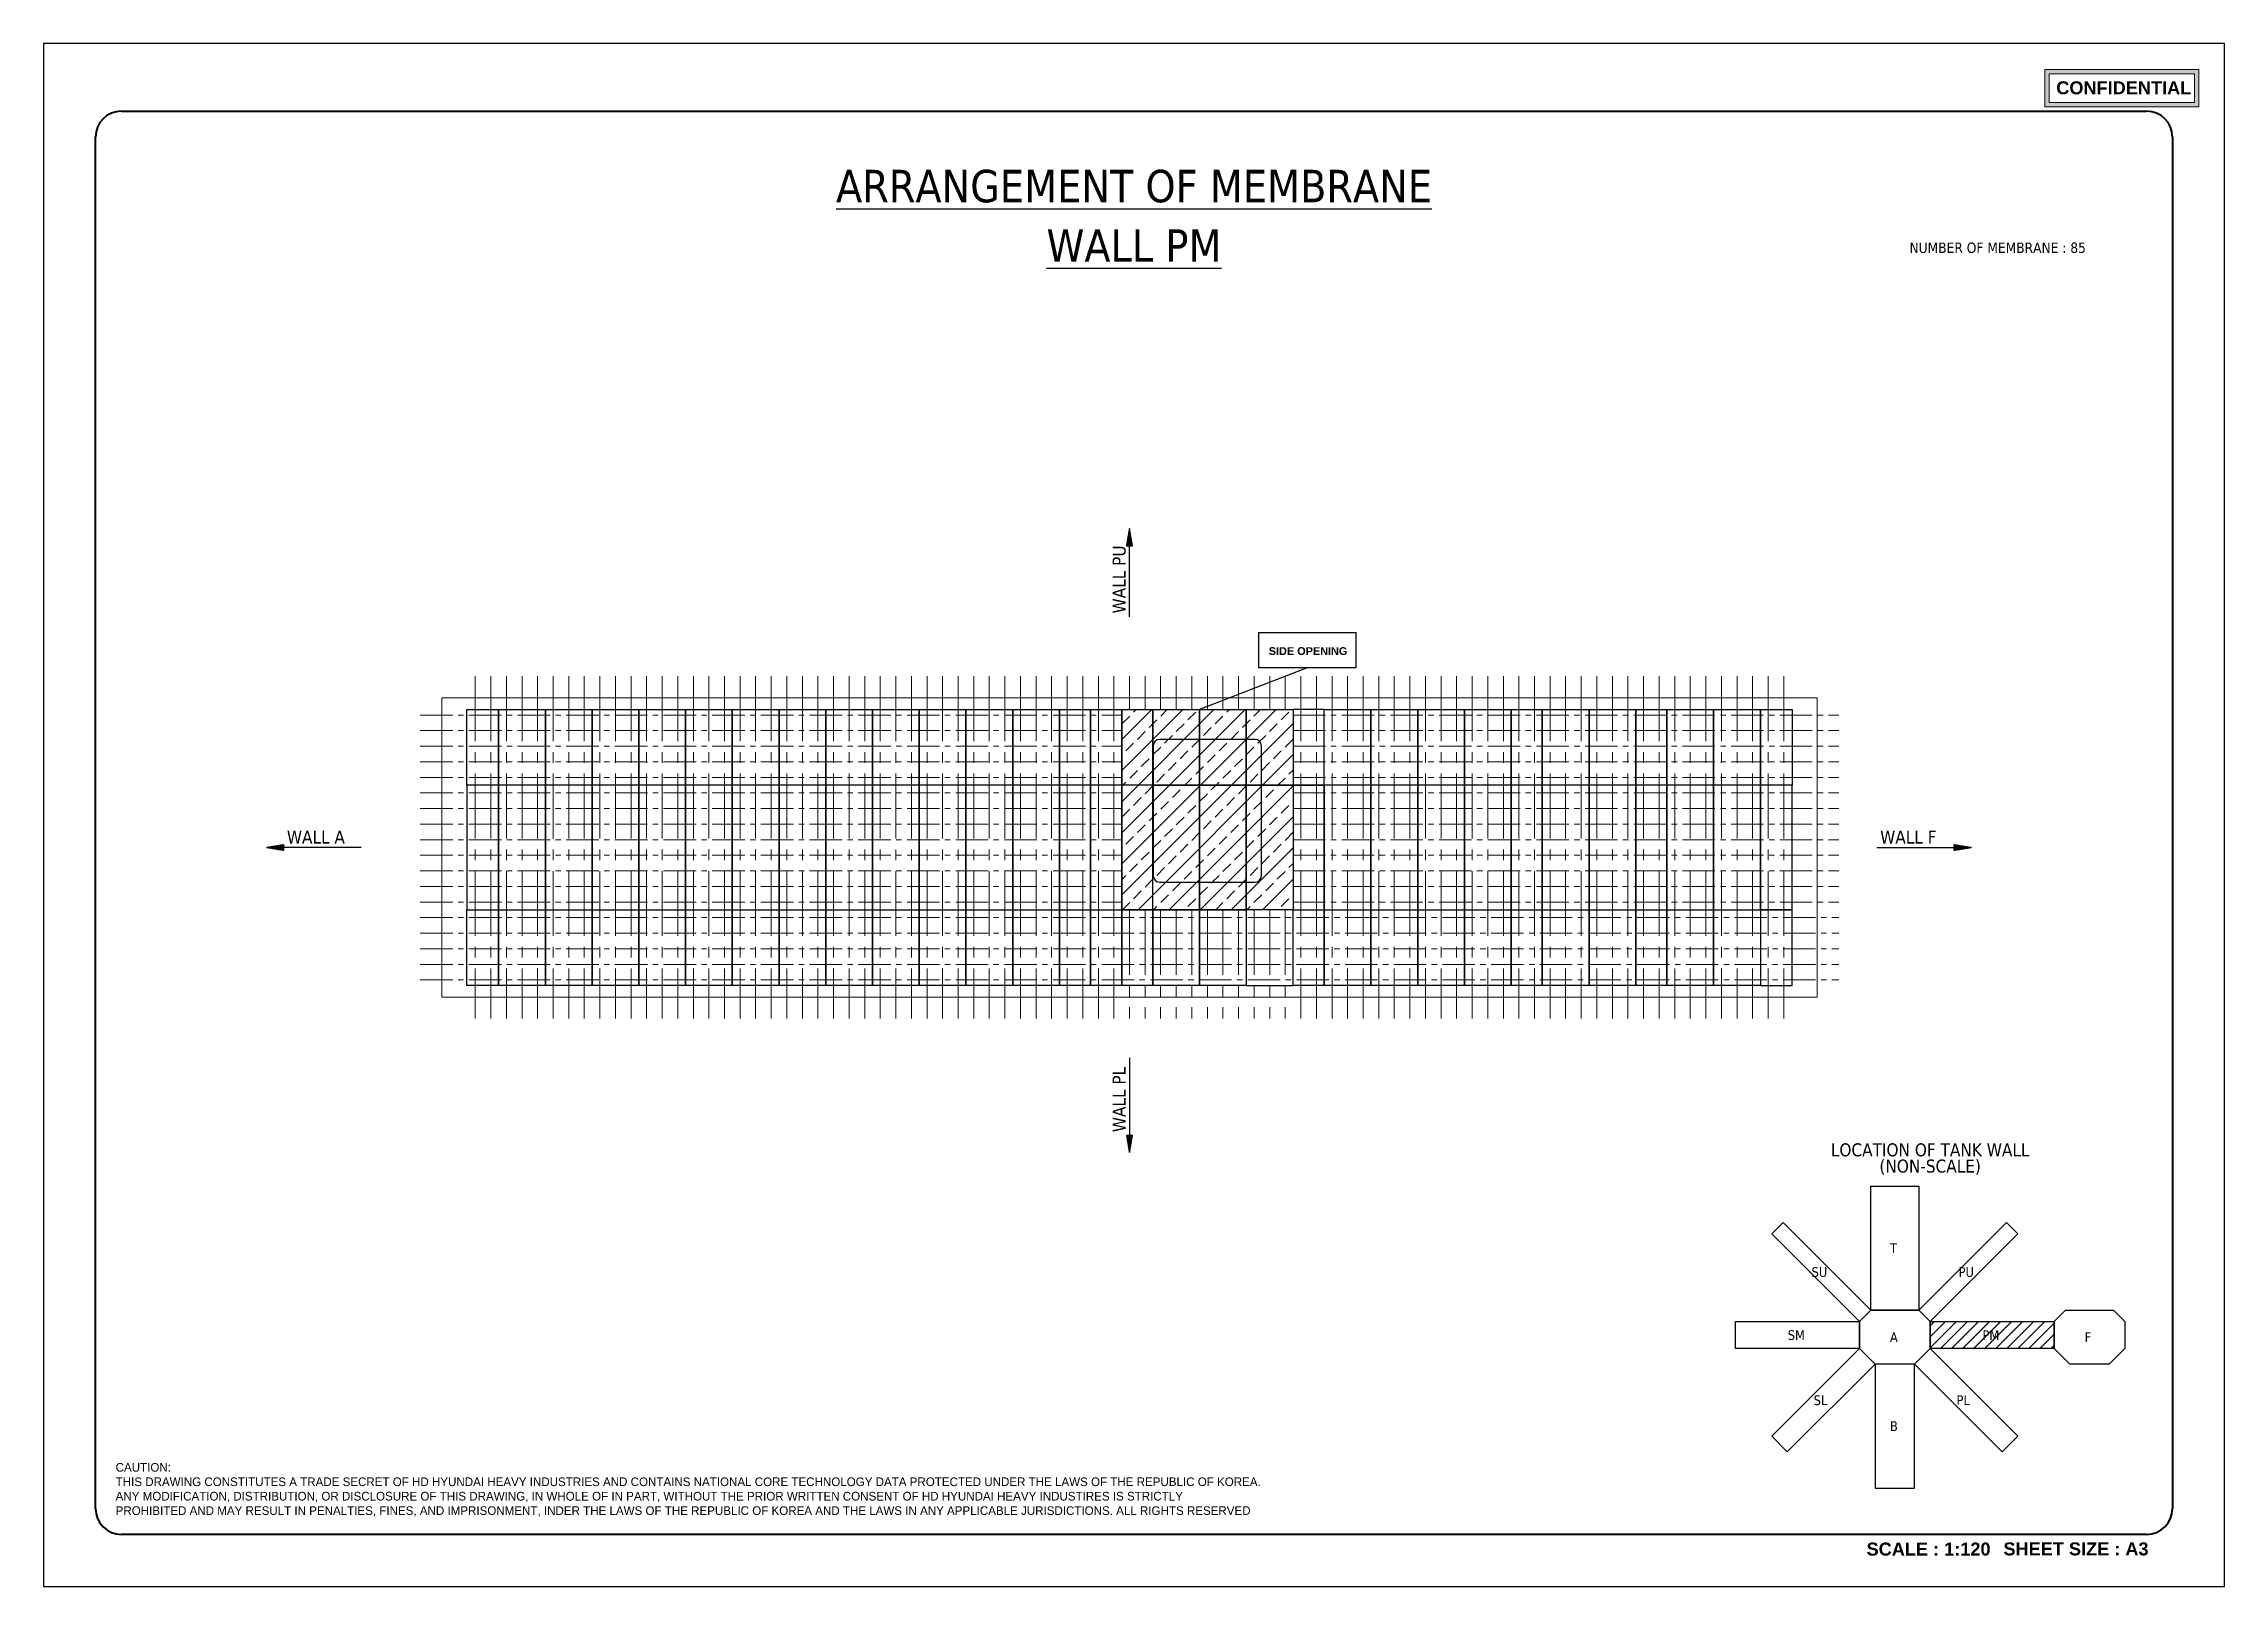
# Model space of a CAD drawing. Extents: x 0 to 50400, y 0 to 35640.
import ezdxf
from ezdxf.enums import TextEntityAlignment as Align

# ---------------------------------------------------------------- set-up
doc = ezdxf.new("R2010")
doc.units = 0
doc.linetypes.add('CENTER2', pattern=[225, 150, -25, 25, -25])
doc.layers.add('1', color=7, linetype='Continuous')
doc.layers.add('New Scale Title', color=7, linetype='Continuous')
for name, color, linetype, lineweight in [('KC-2B HHITABLE', 253, 'Continuous', 25), ('KC-2B Membrane Sheet', 181, 'Continuous', 25), ('KC-2B Membrane Sheet UM', 181, 'Continuous', 25), ('KC-2B Non Scale View', 253, 'Continuous', 25), ('KC-2B Note', 2, 'Continuous', 25), ('KC-2B Steel Wall', 7, 'Continuous', 20), ('KC-2B Wall Name', 3, 'Continuous', 25)]:
    doc.layers.add(name, color=color, linetype=linetype, lineweight=lineweight)
doc.layers.add('MULTI-PLOT-AREA', color=2, linetype='Continuous', plot=False)
doc.styles.add('arial', font='arialbd.ttf')
doc.styles.add('Default', font='tahoma.ttf')

msp = doc.modelspace()

# ---------------------------------------------------------------- texts
at = {"insert": (1665, 2850), "char_height": 200, "attachment_point": 1}
msp.add_mtext_dynamic_manual_height_columns('CAUTION:\\PTHIS DRAWING CONSTITUTES A TRADE SECRET OF HD HYUNDAI HEAVY INDUSTRIES AND CONTAINS NATIONAL CORE TECHNOLOGY DATA PROTECTED UNDER THE LAWS OF THE REPUBLIC OF KOREA.^JANY MODIFICATION, DISTRIBUTION, OR DISCLOSURE OF THIS DRAWING, IN WHOLE OF IN PART, WITHOUT THE PRIOR WRITTEN CONSENT OF HD HYUNDAI HEAVY INDUSTIRES IS STRICTLY^JPROHIBITED AND MAY RESULT IN PENALTIES, FINES, AND IMPRISONMENT, INDER THE LAWS OF THE REPUBLIC OF KOREA AND THE LAWS IN ANY APPLICABLE JURISDICTIONS. ALL RIGHTS RESERVED', width=552900.89, gutter_width=16936, heights=[-1233], dxfattribs=at)
at = {"layer": '1', "style": 'arial'}
msp.add_text('SIDE OPENING', height=180, dxfattribs=at).set_placement((29223, 21607), align=Align.MIDDLE)
at = {"layer": 'KC-2B HHITABLE', "style": 'Default'}
msp.add_text('NUMBER OF MEMBRANE : 85', height=240, dxfattribs=at).set_placement((45161, 30925), align=Align.MIDDLE_CENTER)
at = {"layer": 'KC-2B Non Scale View', "style": 'Default'}
for s, p in [('LOCATION OF TANK WALL', (43600, 9845)), ('(NON-SCALE)', (43600, 9470))]:
    msp.add_text(s, height=300, dxfattribs=at).set_placement(p, align=Align.BOTTOM_CENTER)
for s, height, p in [('T', 225, (42671, 7699)), ('SU', 225.5, (40859, 7149)), ('PU', 225.5, (44257, 7149)), ('SM', 225.5, (40308, 5693)), ('A', 225, (42671, 5644)), ('PM', 225.5, (44808, 5693)), ('F', 225, (47171, 5644)), ('SL', 225.5, (40907, 4188)), ('PL', 225.5, (44209, 4188)), ('B', 225, (42671, 3589))]:
    msp.add_text(s, height=height, dxfattribs=at).set_placement(p)
at = {"layer": 'KC-2B Note', "style": 'Default'}
for s, p in [('%%UARRANGEMENT OF MEMBRANE', (25200, 31750)), ('%%UWALL PM', (25200, 30375))]:
    msp.add_text(s, height=750, dxfattribs=at).set_placement(p, align=Align.BOTTOM_CENTER)
at = {"layer": 'KC-2B Wall Name', "style": 'Default'}
for s, p in [('WALL PU', (25096, 22476)), ('WALL PL', (25096, 10493))]:
    msp.add_text(s, height=300, rotation=90, dxfattribs=at).set_placement(p, align=Align.BOTTOM_LEFT)
for s, p in [('WALL A', (5622, 17070)), ('WALL F', (42444, 17070))]:
    msp.add_text(s, height=300, dxfattribs=at).set_placement(p, align=Align.BOTTOM_LEFT)
at = {"layer": 'New Scale Title', "color": 1, "lineweight": 5, "true_color": 0xff0000, "insert": (46515, 34769), "char_height": 300, "attachment_point": 1, "style": 'arial'}
msp.add_mtext_dynamic_manual_height_columns('{\\fArial|b1|i0|c129|p34;CONFIDENTIAL}', width=265200, gutter_width=8226000, heights=[-310], dxfattribs=at)
at = {"layer": 'New Scale Title', "color": 2, "insert": (42131, 1012), "char_height": 300, "attachment_point": 1, "style": 'arial'}
msp.add_mtext('SCALE : 1:120', dxfattribs=at)
at = {"layer": 'New Scale Title', "color": 2, "insert": (45294, 1016), "char_height": 300, "width": 3389.56, "attachment_point": 1, "style": 'arial'}
msp.add_mtext('SHEET SIZE : A3', dxfattribs=at)

# ---------------------------------------------------------------- blocks, each defined once
blk = doc.blocks.new('MULTI-PLOT-AREA')
at = {"layer": 'MULTI-PLOT-AREA'}
blk.add_lwpolyline([(0, 0), (1, 0), (1, 1), (0, 1)], close=True, dxfattribs=at)

# ---------------------------------------------------------------- hatches: boundary and pattern name
at = {"layer": 'KC-2B Non Scale View', "extrusion": (0, 0, -1)}
h = msp.add_hatch(dxfattribs=at)
h.set_pattern_fill('WALLCHECK', color=256, scale=0.090198, angle=90, style=0, pattern_type=2)
h.set_pattern_definition([(135, (849183.48, 5135.06), (-127.559853, -127.559853), [9.0198437, -0.0090198])])
h.paths.add_polyline_path([(-43600, 6117), (-46467, 6117), (-46467, 5494), (-43600, 5494)])
at = {"layer": 'KC-2B Wall Name', "extrusion": (0, 0, -1)}
h = msp.add_hatch(dxfattribs=at)
h.set_pattern_fill('SLOPELINE', color=256, scale=0.75, angle=90, style=0, pattern_type=2)
h.set_pattern_definition([(135, (509418.484, 14910.1), (-0.5303300859, -0.5303300859), [75, -0.075])])
h.paths.add_polyline_path([(-5547, 17137), (-5547, 17003), (-5150, 17070)])
h = msp.add_hatch(dxfattribs=at)
h.set_pattern_fill('SLOPELINE', color=256, scale=0.75, angle=90, style=0, pattern_type=2)
h.set_pattern_definition([(135, (500916.354, 14910.1), (-0.5303300859, -0.5303300859), [75, -0.075])])
h.paths.add_polyline_path([(-44158, 17003), (-44158, 17137), (-44556, 17070)])
at = {"layer": 'KC-2B Wall Name'}
h = msp.add_hatch(dxfattribs=at)
h.set_pattern_fill('SLOPELINE', color=256, scale=0.75, style=0, pattern_type=2)
h.set_pattern_definition([(45, (13891.4386, 14138.4446), (-0.530330086, 0.530330086), [75, -0.075])])
h.paths.add_polyline_path([(25163, 10418), (25030, 10418), (25096, 10020)])
at = {"layer": 'New Scale Title', "lineweight": 5, "true_color": 0xff0000}
h = msp.add_hatch(color=1, dxfattribs=at)
h.dxf.hatch_style = 1
h.paths.add_polyline_path([(49813, 35045), (46249, 35045), (46249, 34181), (49813, 34181)])
h.paths.add_polyline_path([(46351, 34283), (46351, 34943), (49711, 34943), (49711, 34283)], flags=16)
h.paths.add_polyline_path([(46420, 34300), (49690, 34300), (49690, 34918), (46420, 34918)], flags=8)

# ---------------------------------------------------------------- linework, layer by layer
for p, q in [((28083, 22037), (30326, 22037)), ((28083, 21223), (28083, 22037)), ((30326, 22037), (30326, 21223)), ((29205, 21223), (26716, 20259)), ((30326, 21223), (28083, 21223))]:
    msp.add_line(p, q)
at = {"color": 1}
for p, q in [((24916, 19565), (25611, 20259)), ((24916, 18846), (26329, 20259)), ((24916, 18128), (27048, 20259)), ((24916, 17409), (27766, 20259)), ((24916, 16691), (28485, 20259)), ((24916, 20259), (28876, 20259)), ((24916, 15630), (24916, 20259)), ((25189, 20197), (25252, 20259)), ((25818, 20107), (25970, 20259)), ((26447, 20017), (26626, 20197)), ((27345, 20197), (27407, 20259)), ((27973, 20107), (28126, 20259)), ((28602, 20017), (28782, 20197)), ((28876, 20259), (28876, 15630)), ((24916, 15972), (28876, 19932)), ((24920, 19927), (25100, 20107)), ((25549, 19838), (25728, 20017)), ((25908, 19478), (26088, 19658)), ((26177, 19748), (26357, 19927)), ((26806, 19658), (26986, 19838)), ((27075, 19927), (27255, 20107)), ((27435, 19568), (27614, 19748)), ((27704, 19838), (27884, 20017)), ((28063, 19478), (28243, 19658)), ((28333, 19748), (28512, 19927)), ((25010, 19299), (25189, 19478)), ((25293, 15630), (28876, 19214)), ((25638, 19209), (25818, 19389)), ((25646, 19418), (25646, 16418)), ((27996, 19568), (25796, 19568)), ((26267, 19119), (26447, 19299)), ((26537, 19389), (26716, 19568)), ((26896, 19029), (27075, 19209)), ((27165, 19299), (27345, 19478)), ((27794, 19209), (27973, 19389)), ((28146, 16418), (28146, 19418)), ((28422, 19119), (28602, 19299)), ((28692, 19389), (28871, 19568)), ((25100, 18670), (25279, 18850)), ((25369, 18940), (25549, 19119)), ((25728, 18580), (25908, 18760)), ((25998, 18850), (26177, 19029)), ((26357, 18491), (26537, 18670)), ((26626, 18760), (26806, 18940)), ((27255, 18670), (27435, 18850)), ((27524, 18940), (27704, 19119)), ((27884, 18580), (28063, 18760)), ((28153, 18850), (28333, 19029)), ((28512, 18491), (28692, 18670)), ((28782, 18760), (28876, 18855)), ((24916, 18487), (25010, 18580)), ((25636, 18510), (24916, 18510)), ((25189, 18042), (25369, 18221)), ((25459, 18311), (25638, 18491)), ((26011, 15630), (28876, 18496)), ((26088, 18221), (26267, 18401)), ((26716, 18131), (26896, 18311)), ((26986, 18401), (27165, 18580)), ((27345, 18042), (27524, 18221)), ((27614, 18311), (27794, 18491)), ((28243, 18221), (28422, 18401)), ((24920, 17772), (25100, 17952)), ((25549, 17682), (25728, 17862)), ((25818, 17952), (25998, 18131)), ((26177, 17592), (26357, 17772)), ((26447, 17862), (26626, 18042)), ((26729, 15630), (28876, 17777)), ((26806, 17503), (26986, 17682)), ((27075, 17772), (27255, 17952)), ((27704, 17682), (27884, 17862)), ((27973, 17952), (28153, 18131)), ((28333, 17592), (28512, 17772)), ((28602, 17862), (28782, 18042)), ((25010, 17143), (25189, 17323)), ((25279, 17413), (25459, 17592)), ((25638, 17054), (25818, 17233)), ((25908, 17323), (26088, 17503)), ((26267, 16964), (26447, 17143)), ((26537, 17233), (26716, 17413)), ((27165, 17143), (27345, 17323)), ((27435, 17413), (27614, 17592)), ((27794, 17054), (27973, 17233)), ((28063, 17323), (28243, 17503)), ((28422, 16964), (28602, 17143)), ((28692, 17233), (28871, 17413)), ((25100, 16515), (25279, 16694)), ((25369, 16784), (25549, 16964)), ((25998, 16694), (26177, 16874)), ((26626, 16605), (26806, 16784)), ((26896, 16874), (27075, 17054)), ((27255, 16515), (27435, 16694)), ((27448, 15630), (28876, 17059)), ((27524, 16784), (27704, 16964)), ((28153, 16694), (28333, 16874)), ((28782, 16605), (28876, 16700)), ((24916, 16332), (25010, 16425)), ((25459, 16156), (25638, 16335)), ((25728, 16425), (25908, 16605)), ((25796, 16268), (27996, 16268)), ((26088, 16066), (26267, 16245)), ((26357, 16335), (26537, 16515)), ((26716, 15976), (26896, 16156)), ((26986, 16245), (27165, 16425)), ((27614, 16156), (27794, 16335)), ((27884, 16425), (28063, 16605)), ((28166, 15630), (28876, 16340)), ((28243, 16066), (28422, 16245)), ((28512, 16335), (28692, 16515)), ((28876, 15630), (24916, 15630)), ((24933, 15630), (25100, 15796)), ((25189, 15886), (25369, 16066)), ((25652, 15630), (25728, 15707)), ((25818, 15796), (25998, 15976)), ((26447, 15707), (26626, 15886)), ((27089, 15630), (27255, 15796)), ((27345, 15886), (27524, 16066)), ((27807, 15630), (27884, 15707)), ((27973, 15796), (28153, 15976)), ((28602, 15707), (28782, 15886))]:
    msp.add_line(p, q, dxfattribs=at)
at = {"color": 1, "linetype": 'Continuous', "lineweight": 0}
msp.add_line((25279, 19568), (25459, 19748), dxfattribs=at)
at = {"linetype": 'Continuous', "lineweight": 0}
for p, q in [((28871, 18131), (28876, 18136)), ((24916, 17050), (24920, 17054)), ((28871, 15976), (28876, 15981))]:
    msp.add_line(p, q, dxfattribs=at)
at = {"color": 1}
msp.add_lwpolyline([(25636, 18510), (24916, 18510), (24916, 20259), (25636, 20259), (25636, 18510)], dxfattribs=at)
for centre, start, end in [((25796, 19418), 90, 180), ((27996, 19418), 0, 90), ((25796, 16418), 180, 270), ((27996, 16418), 270, 0)]:
    msp.add_arc(centre, 150, start, end, dxfattribs=at)
at = {"layer": 'KC-2B Membrane Sheet'}
for points in [[(11596, 18510), (10516, 18510), (10516, 20259), (11596, 20259), (11596, 18510)], [(12676, 18510), (11596, 18510), (11596, 20259), (12676, 20259), (12676, 18510)], [(13756, 18510), (12676, 18510), (12676, 20259), (13756, 20259), (13756, 18510)], [(14836, 18510), (13756, 18510), (13756, 20259), (14836, 20259), (14836, 18510)], [(15916, 18510), (14836, 18510), (14836, 20259), (15916, 20259), (15916, 18510)], [(16996, 18510), (15916, 18510), (15916, 20259), (16996, 20259), (16996, 18510)], [(18076, 18510), (16996, 18510), (16996, 20259), (18076, 20259), (18076, 18510)], [(19156, 18510), (18076, 18510), (18076, 20259), (19156, 20259), (19156, 18510)], [(20236, 18510), (19156, 18510), (19156, 20259), (20236, 20259), (20236, 18510)], [(21316, 18510), (20236, 18510), (20236, 20259), (21316, 20259), (21316, 18510)], [(22396, 18510), (21316, 18510), (21316, 20259), (22396, 20259), (22396, 18510)], [(23476, 18510), (22396, 18510), (22396, 20259), (23476, 20259), (23476, 18510)], [(24196, 18510), (23476, 18510), (23476, 20259), (24196, 20259), (24196, 18510)], [(24916, 18510), (24196, 18510), (24196, 20259), (24916, 20259), (24916, 18510)], [(26716, 18510), (25636, 18510), (25636, 20259), (26716, 20259), (26716, 18510)], [(27796, 18510), (26716, 18510), (26716, 20259), (27796, 20259), (27796, 18510)], [(28876, 18510), (27796, 18510), (27796, 20259), (28876, 20259), (28876, 18510)], [(28876, 18510), (29596, 18510), (29596, 20259), (28876, 20259), (28876, 18510)], [(30676, 18510), (29596, 18510), (29596, 20259), (30676, 20259), (30676, 18510)], [(31756, 18510), (30676, 18510), (30676, 20259), (31756, 20259), (31756, 18510)], [(32836, 18510), (31756, 18510), (31756, 20259), (32836, 20259), (32836, 18510)], [(33916, 18510), (32836, 18510), (32836, 20259), (33916, 20259), (33916, 18510)], [(34636, 18510), (33916, 18510), (33916, 20259), (34636, 20259), (34636, 18510)], [(35716, 18510), (34636, 18510), (34636, 20259), (35716, 20259), (35716, 18510)], [(36796, 18510), (35716, 18510), (35716, 20259), (36796, 20259), (36796, 18510)], [(37516, 18510), (36796, 18510), (36796, 20259), (37516, 20259), (37516, 18510)], [(38596, 18510), (37516, 18510), (37516, 20259), (38596, 20259), (38596, 18510)], [(39676, 18510), (38596, 18510), (38596, 20259), (39676, 20259), (39676, 18510)], [(40411, 18510), (39676, 18510), (39676, 20259), (40411, 20259), (40411, 18510)], [(26716, 15630), (25636, 15630), (25636, 18510), (26716, 18510), (26716, 15630)], [(27796, 15630), (26716, 15630), (26716, 18510), (27796, 18510), (27796, 15630)], [(27796, 18510), (28876, 18510), (28876, 15630), (27796, 15630), (27796, 18510)], [(9781, 15630), (10516, 15630), (10516, 13881), (9781, 13881), (9781, 15630)], [(10516, 15630), (11596, 15630), (11596, 13881), (10516, 13881), (10516, 15630)], [(11596, 15630), (12676, 15630), (12676, 13881), (11596, 13881), (11596, 15630)], [(12676, 15630), (13756, 15630), (13756, 13881), (12676, 13881), (12676, 15630)], [(13756, 15630), (14836, 15630), (14836, 13881), (13756, 13881), (13756, 15630)], [(14836, 15630), (15916, 15630), (15916, 13881), (14836, 13881), (14836, 15630)], [(15916, 15630), (16996, 15630), (16996, 13881), (15916, 13881), (15916, 15630)], [(16996, 15630), (18076, 15630), (18076, 13881), (16996, 13881), (16996, 15630)], [(18076, 15630), (19156, 15630), (19156, 13881), (18076, 13881), (18076, 15630)], [(19156, 15630), (20236, 15630), (20236, 13881), (19156, 13881), (19156, 15630)], [(20236, 15630), (21316, 15630), (21316, 13881), (20236, 13881), (20236, 15630)], [(21316, 15630), (22396, 15630), (22396, 13881), (21316, 13881), (21316, 15630)], [(22396, 15630), (23476, 15630), (23476, 13881), (22396, 13881), (22396, 15630)], [(23476, 15630), (24196, 15630), (24196, 13881), (23476, 13881), (23476, 15630)], [(24196, 15630), (24916, 15630), (24916, 13881), (24196, 13881), (24196, 15630)], [(24916, 15630), (25636, 15630), (25636, 13881), (24916, 13881), (24916, 15630)], [(25636, 15630), (26716, 15630), (26716, 13881), (25636, 13881), (25636, 15630)], [(26716, 15630), (27796, 15630), (27796, 13881), (26716, 13881), (26716, 15630)], [(28876, 15630), (27796, 15630), (27796, 13881), (28876, 13881), (28876, 15630)], [(28876, 15630), (29596, 15630), (29596, 13881), (28876, 13881), (28876, 15630)], [(29596, 15630), (30676, 15630), (30676, 13881), (29596, 13881), (29596, 15630)], [(30676, 15630), (31756, 15630), (31756, 13881), (30676, 13881), (30676, 15630)], [(31756, 15630), (32836, 15630), (32836, 13881), (31756, 13881), (31756, 15630)], [(32836, 15630), (33916, 15630), (33916, 13881), (32836, 13881), (32836, 15630)], [(33916, 15630), (34636, 15630), (34636, 13881), (33916, 13881), (33916, 15630)], [(34636, 15630), (35716, 15630), (35716, 13881), (34636, 13881), (34636, 15630)], [(35716, 15630), (36796, 15630), (36796, 13881), (35716, 13881), (35716, 15630)], [(36796, 15630), (37516, 15630), (37516, 13881), (36796, 13881), (36796, 15630)], [(37516, 15630), (38596, 15630), (38596, 13881), (37516, 13881), (37516, 15630)], [(38596, 15630), (39676, 15630), (39676, 13881), (38596, 13881), (38596, 15630)], [(40411, 15630), (39676, 15630), (39676, 13881), (40411, 13881), (40411, 15630)]]:
    msp.add_lwpolyline(points, dxfattribs=at)
at = {"layer": 'KC-2B Membrane Sheet UM', "linetype": 'Continuous'}
for p, q in [((10516, 18510), (9781, 18510)), ((9781, 18510), (9781, 15630)), ((10516, 15630), (10516, 18510)), ((10516, 18510), (10516, 15630)), ((11596, 15630), (11596, 18510)), ((11596, 18510), (11596, 15630)), ((12676, 15630), (12676, 18510)), ((12676, 18510), (12676, 15630)), ((13756, 15630), (13756, 18510)), ((13756, 18510), (13756, 15630)), ((14836, 15630), (14836, 18510)), ((14836, 18510), (14836, 15630)), ((15916, 15630), (15916, 18510)), ((15916, 18510), (15916, 15630)), ((16996, 15630), (16996, 18510)), ((16996, 18510), (16996, 15630)), ((18076, 15630), (18076, 18510)), ((18076, 18510), (18076, 15630)), ((19156, 15630), (19156, 18510)), ((19156, 18510), (19156, 15630)), ((20236, 15630), (20236, 18510)), ((20236, 18510), (20236, 15630)), ((21316, 15630), (21316, 18510)), ((21316, 18510), (21316, 15630)), ((22396, 15630), (22396, 18510)), ((22396, 18510), (22396, 15630)), ((23476, 15630), (23476, 18510)), ((23476, 18510), (23476, 15630)), ((24196, 15630), (24196, 18510)), ((24916, 18510), (24196, 18510)), ((24196, 18510), (24196, 15630)), ((24916, 15630), (24916, 18510)), ((24916, 18510), (24916, 15630)), ((25636, 15630), (25636, 18510)), ((29596, 18510), (28876, 18510)), ((28876, 18510), (28876, 15630)), ((29596, 18510), (29596, 15630)), ((29596, 15630), (29596, 18510)), ((30676, 18510), (30676, 15630)), ((30676, 15630), (30676, 18510)), ((31756, 18510), (31756, 15630)), ((31756, 15630), (31756, 18510)), ((32836, 18510), (32836, 15630)), ((32836, 15630), (32836, 18510)), ((33916, 15630), (33916, 18510)), ((33916, 18510), (33916, 15630)), ((34636, 18510), (34636, 15630)), ((34636, 15630), (34636, 18510)), ((35716, 18510), (35716, 15630)), ((35716, 15630), (35716, 18510)), ((36796, 15630), (36796, 18510)), ((36796, 18510), (36796, 15630)), ((37516, 18510), (37516, 15630)), ((37516, 15630), (37516, 18510)), ((38596, 18510), (38596, 15630)), ((38596, 15630), (38596, 18510)), ((39676, 15630), (39676, 18510)), ((40411, 18510), (39676, 18510)), ((39676, 18510), (39676, 15630)), ((40411, 15630), (40411, 18510)), ((9781, 15630), (10516, 15630)), ((23476, 15630), (24196, 15630)), ((24196, 15630), (24916, 15630)), ((24916, 15630), (25636, 15630)), ((28876, 15630), (29596, 15630)), ((39676, 15630), (40411, 15630))]:
    msp.add_line(p, q, dxfattribs=at)
at = {"layer": 'KC-2B Membrane Sheet UM'}
msp.add_lwpolyline([(9781, 20259), (10516, 20259), (10516, 18510), (9781, 18510), (9781, 20259)], dxfattribs=at)
at = {"layer": 'KC-2B Non Scale View', "linetype": 'Continuous', "extrusion": (0, 0, -1)}
for points in [[(-42228, 6378), (-42228, 9245), (-43339, 9245), (-43339, 6378)], [(-41967, 6117), (-39940, 8144), (-40201, 8406), (-42228, 6378)], [(-43339, 6378), (-45366, 8406), (-45627, 8144), (-43600, 6117)], [(-41967, 5494), (-39100, 5494), (-39100, 6117), (-41967, 6117)], [(-42326, 5135), (-41967, 5494), (-41967, 6117), (-42228, 6378), (-43339, 6378), (-43600, 6117), (-43600, 5494), (-43241, 5135)], [(-43600, 6117), (-46467, 6117), (-46467, 5494), (-43600, 5494)], [(-46826, 5135), (-46467, 5494), (-46467, 6117), (-46728, 6378), (-47839, 6378), (-48100, 6117), (-48100, 5494), (-47741, 5135)], [(-42326, 5135), (-40298, 3108), (-39940, 3467), (-41967, 5494)], [(-43600, 5494), (-45627, 3467), (-45268, 3108), (-43241, 5135)]]:
    msp.add_lwpolyline(points, close=True, dxfattribs=at)
at = {"layer": 'KC-2B Non Scale View', "linetype": 'Continuous'}
msp.add_lwpolyline([(42326, 5135), (42326, 2268), (43241, 2268), (43241, 5135)], close=True, dxfattribs=at)
at = {"layer": 'KC-2B Steel Wall', "linetype": 'CENTER2', "ltscale": 10}
for p, q in [((9976, 21025), (9976, 13115)), ((10336, 21025), (10336, 13115)), ((10696, 21025), (10696, 13115)), ((11056, 21025), (11056, 13115)), ((11416, 21025), (11416, 13115)), ((11776, 21025), (11776, 13115)), ((12136, 21025), (12136, 13115)), ((12496, 21025), (12496, 13115)), ((12856, 21025), (12856, 13115)), ((13216, 21025), (13216, 13115)), ((13576, 21025), (13576, 13115)), ((13936, 21025), (13936, 13115)), ((14296, 21025), (14296, 13115)), ((14656, 21025), (14656, 13115)), ((15016, 21025), (15016, 13115)), ((15376, 21025), (15376, 13115)), ((15736, 21025), (15736, 13115)), ((16096, 21025), (16096, 13115)), ((16456, 21025), (16456, 13115)), ((16816, 21025), (16816, 13115)), ((17176, 21025), (17176, 13115)), ((17536, 21025), (17536, 13115)), ((17896, 21025), (17896, 13115)), ((18256, 21025), (18256, 13115)), ((18616, 21025), (18616, 13115)), ((18976, 21025), (18976, 13115)), ((19336, 21025), (19336, 13115)), ((19696, 21025), (19696, 13115)), ((20056, 21025), (20056, 13115)), ((20416, 21025), (20416, 13115)), ((20776, 21025), (20776, 13115)), ((21136, 21025), (21136, 13115)), ((21496, 21025), (21496, 13115)), ((21856, 21025), (21856, 13115)), ((22216, 21025), (22216, 13115)), ((22576, 21025), (22576, 13115)), ((22936, 21025), (22936, 13115)), ((23296, 21025), (23296, 13115)), ((23656, 21025), (23656, 13115)), ((24016, 21025), (24016, 13115)), ((24376, 21025), (24376, 13115)), ((24736, 21025), (24736, 13115)), ((25096, 21025), (25096, 20259)), ((25456, 21025), (25456, 20259)), ((25816, 21025), (25816, 20259)), ((26176, 21025), (26176, 20259)), ((26536, 21025), (26536, 20259)), ((26896, 21025), (26896, 20259)), ((27256, 21025), (27256, 20259)), ((27616, 21025), (27616, 20259)), ((27976, 21025), (27976, 20259)), ((28336, 21025), (28336, 20259)), ((28696, 21025), (28696, 20259)), ((29056, 21025), (29056, 13115)), ((29416, 21025), (29416, 13115)), ((29776, 21025), (29776, 13115)), ((30136, 21025), (30136, 13115)), ((30496, 21025), (30496, 13115)), ((30856, 21025), (30856, 13115)), ((31216, 21025), (31216, 13115)), ((31576, 21025), (31576, 13115)), ((31936, 21025), (31936, 13115)), ((32296, 21025), (32296, 13115)), ((32656, 21025), (32656, 13115)), ((33016, 21025), (33016, 13115)), ((33376, 21025), (33376, 13115)), ((33736, 21025), (33736, 13115)), ((34096, 21025), (34096, 13115)), ((34456, 21025), (34456, 13115)), ((34816, 21025), (34816, 13115)), ((35176, 21025), (35176, 13115)), ((35536, 21025), (35536, 13115)), ((35896, 21025), (35896, 13115)), ((36256, 21025), (36256, 13115)), ((36616, 21025), (36616, 13115)), ((36976, 21025), (36976, 13115)), ((37336, 21025), (37336, 13115)), ((37696, 21025), (37696, 13115)), ((38056, 21025), (38056, 13115)), ((38416, 21025), (38416, 13115)), ((38776, 21025), (38776, 13115)), ((39136, 21025), (39136, 13115)), ((39496, 21025), (39496, 13115)), ((39856, 21025), (39856, 13115)), ((40216, 21025), (40216, 13115)), ((25096, 15630), (25096, 13115)), ((25456, 15630), (25456, 13115)), ((25816, 15630), (25816, 13115)), ((26176, 15630), (26176, 13115)), ((26536, 15630), (26536, 13115)), ((26896, 15630), (26896, 13115)), ((27256, 15630), (27256, 13115)), ((27616, 15630), (27616, 13115)), ((27976, 15630), (27976, 13115)), ((28336, 15630), (28336, 13115)), ((28696, 15630), (28696, 13115))]:
    msp.add_line(p, q, dxfattribs=at)
at = {"layer": 'KC-2B Steel Wall', "extrusion": (0, 0, -1)}
for p, q in [((9204, 20525), (40989, 20525)), ((9204, 13615), (9204, 20525)), ((40989, 20525), (40989, 13615)), ((40989, 13615), (9204, 13615))]:
    msp.add_line(p, q, dxfattribs=at)
at = {"layer": 'KC-2B Steel Wall', "linetype": 'CENTER2', "ltscale": 5}
for p, q in [((8704, 20130), (24916, 20130)), ((8704, 19770), (24916, 19770)), ((28876, 20130), (41489, 20130)), ((28876, 19770), (41489, 19770)), ((8704, 19410), (24916, 19410)), ((28876, 19410), (41489, 19410)), ((8704, 19050), (24916, 19050)), ((8704, 18690), (24916, 18690)), ((28876, 19050), (41489, 19050)), ((28876, 18690), (41489, 18690)), ((8704, 18330), (24916, 18330)), ((28876, 18330), (41489, 18330)), ((8704, 17970), (24916, 17970)), ((28876, 17970), (41489, 17970)), ((8704, 17610), (24916, 17610)), ((8704, 17250), (24916, 17250)), ((28876, 17610), (41489, 17610)), ((28876, 17250), (41489, 17250)), ((8704, 16890), (24916, 16890)), ((28876, 16890), (41489, 16890)), ((8704, 16530), (24916, 16530)), ((8704, 16170), (24916, 16170)), ((28876, 16530), (41489, 16530)), ((28876, 16170), (41489, 16170)), ((8704, 15810), (24916, 15810)), ((28876, 15810), (41489, 15810)), ((8704, 15450), (41489, 15450)), ((8704, 15090), (41489, 15090)), ((8704, 14730), (41489, 14730)), ((8704, 14370), (41489, 14370)), ((8704, 14010), (41489, 14010))]:
    msp.add_line(p, q, dxfattribs=at)
at = {"layer": 'KC-2B Wall Name'}
for p, q in [((25096, 24436), (25030, 24039)), ((25163, 24039), (25096, 24436)), ((25030, 24039), (25163, 24039)), ((25096, 22401), (25096, 24191)), ((7337, 17070), (5547, 17070)), ((42369, 17070), (44158, 17070)), ((25096, 12207), (25096, 10418))]:
    msp.add_line(p, q, dxfattribs=at)
at = {"layer": 'KC-2B Wall Name', "linetype": 'Continuous'}
for p, q in [((25051, 24168), (25101, 24218)), ((25051, 24167), (25102, 24217)), ((25051, 24165), (25102, 24217)), ((25051, 24164), (25103, 24216)), ((25051, 24163), (25103, 24216)), ((25051, 24162), (25104, 24215)), ((25051, 24161), (25104, 24214)), ((25052, 24174), (25098, 24220)), ((25052, 24173), (25099, 24220)), ((25052, 24172), (25100, 24219)), ((25052, 24170), (25100, 24219)), ((25052, 24169), (25101, 24218)), ((25052, 24161), (25105, 24214)), ((25052, 24160), (25105, 24213)), ((25053, 24179), (25096, 24222)), ((25053, 24178), (25097, 24222)), ((25053, 24177), (25097, 24221)), ((25053, 24176), (25098, 24221)), ((25053, 24160), (25106, 24213)), ((25053, 24159), (25106, 24212)), ((25054, 24186), (25094, 24225)), ((25054, 24184), (25094, 24225)), ((25054, 24183), (25095, 24224)), ((25054, 24182), (25095, 24223)), ((25054, 24181), (25096, 24223)), ((25054, 24159), (25107, 24212)), ((25054, 24158), (25107, 24211)), ((25055, 24192), (25091, 24228)), ((25055, 24191), (25092, 24227)), ((25055, 24190), (25092, 24227)), ((25055, 24188), (25093, 24226)), ((25055, 24187), (25093, 24226)), ((25055, 24158), (25108, 24211)), ((25056, 24197), (25089, 24230)), ((25056, 24196), (25089, 24229)), ((25056, 24195), (25090, 24229)), ((25056, 24193), (25091, 24228)), ((25056, 24157), (25109, 24210)), ((25056, 24157), (25109, 24210)), ((25057, 24204), (25086, 24233)), ((25057, 24202), (25087, 24232)), ((25057, 24201), (25087, 24231)), ((25057, 24200), (25088, 24231)), ((25057, 24199), (25088, 24230)), ((25057, 24156), (25110, 24209)), ((25057, 24156), (25110, 24209)), ((25058, 24210), (25084, 24235)), ((25058, 24209), (25084, 24235)), ((25058, 24207), (25085, 24234)), ((25058, 24206), (25085, 24234)), ((25058, 24205), (25086, 24233)), ((25058, 24155), (25111, 24208)), ((25058, 24155), (25111, 24208)), ((25059, 24215), (25082, 24237)), ((25059, 24214), (25082, 24237)), ((25059, 24213), (25083, 24236)), ((25059, 24211), (25083, 24236)), ((25059, 24154), (25112, 24207)), ((25059, 24153), (25112, 24207)), ((25060, 24221), (25079, 24240)), ((25060, 24220), (25079, 24239)), ((25060, 24219), (25080, 24239)), ((25060, 24218), (25080, 24238)), ((25060, 24216), (25081, 24238)), ((25060, 24153), (25113, 24206)), ((25060, 24152), (25113, 24205)), ((25061, 24228), (25076, 24243)), ((25061, 24227), (25077, 24242)), ((25061, 24225), (25077, 24242)), ((25061, 24224), (25078, 24241)), ((25061, 24223), (25078, 24240)), ((25061, 24152), (25114, 24205)), ((25061, 24151), (25114, 24204)), ((25062, 24233), (25074, 24245)), ((25062, 24232), (25075, 24244)), ((25062, 24230), (25075, 24244)), ((25062, 24229), (25076, 24243)), ((25062, 24151), (25115, 24204)), ((25062, 24150), (25115, 24203)), ((25063, 24239), (25071, 24247)), ((25063, 24238), (25072, 24247)), ((25063, 24237), (25072, 24246)), ((25063, 24235), (25073, 24246)), ((25063, 24234), (25074, 24245)), ((25063, 24150), (25116, 24203)), ((25063, 24149), (25117, 24202)), ((25064, 24246), (25069, 24250)), ((25064, 24244), (25069, 24249)), ((25064, 24243), (25070, 24249)), ((25064, 24242), (25070, 24248)), ((25064, 24241), (25071, 24248)), ((25064, 24149), (25117, 24202)), ((25065, 24251), (25067, 24252)), ((25065, 24250), (25067, 24252)), ((25065, 24248), (25068, 24251)), ((25065, 24247), (25068, 24251)), ((25065, 24148), (25118, 24201)), ((25065, 24148), (25118, 24201)), ((25066, 24257), (25117, 24308)), ((25066, 24256), (25118, 24307)), ((25066, 24255), (25118, 24307)), ((25066, 24253), (25118, 24306)), ((25066, 24253), (25118, 24305)), ((25066, 24252), (25066, 24253)), ((25066, 24147), (25119, 24200)), ((25066, 24147), (25119, 24200)), ((25067, 24264), (25114, 24311)), ((25067, 24262), (25115, 24310)), ((25067, 24261), (25116, 24309)), ((25067, 24260), (25116, 24309)), ((25067, 24258), (25117, 24308)), ((25067, 24252), (25119, 24304)), ((25067, 24252), (25119, 24303)), ((25067, 24146), (25120, 24199)), ((25067, 24146), (25120, 24199)), ((25068, 24269), (25112, 24313)), ((25068, 24267), (25113, 24312)), ((25068, 24266), (25113, 24312)), ((25068, 24265), (25114, 24311)), ((25068, 24251), (25119, 24302)), ((25068, 24251), (25119, 24301)), ((25068, 24145), (25121, 24198)), ((25068, 24144), (25121, 24197)), ((25069, 24275), (25110, 24315)), ((25069, 24274), (25110, 24315)), ((25069, 24272), (25111, 24314)), ((25069, 24271), (25111, 24314)), ((25069, 24270), (25112, 24313)), ((25069, 24250), (25119, 24300)), ((25069, 24250), (25119, 24300)), ((25069, 24144), (25122, 24197)), ((25069, 24143), (25122, 24196)), ((25070, 24281), (25107, 24318)), ((25070, 24280), (25108, 24317)), ((25070, 24279), (25108, 24317)), ((25070, 24278), (25109, 24316)), ((25070, 24276), (25109, 24316)), ((25070, 24249), (25120, 24299)), ((25070, 24248), (25120, 24298)), ((25070, 24143), (25123, 24196)), ((25070, 24142), (25123, 24195)), ((25071, 24286), (25105, 24320)), ((25071, 24285), (25105, 24320)), ((25071, 24284), (25106, 24319)), ((25071, 24283), (25106, 24318)), ((25071, 24248), (25120, 24297)), ((25071, 24247), (25120, 24296)), ((25071, 24142), (25124, 24195)), ((25071, 24141), (25124, 24194)), ((25072, 24293), (25102, 24323)), ((25072, 24292), (25103, 24322)), ((25072, 24290), (25103, 24322)), ((25072, 24289), (25104, 24321)), ((25072, 24288), (25104, 24321)), ((25072, 24247), (25120, 24295)), ((25072, 24141), (25125, 24194)), ((25072, 24140), (25126, 24193)), ((25073, 24299), (25100, 24325)), ((25073, 24298), (25100, 24325)), ((25073, 24297), (25101, 24324)), ((25073, 24295), (25101, 24324)), ((25073, 24294), (25102, 24323)), ((25073, 24246), (25120, 24294)), ((25073, 24246), (25120, 24293)), ((25073, 24140), (25126, 24193)), ((25074, 24304), (25097, 24327)), ((25074, 24303), (25098, 24327)), ((25074, 24302), (25099, 24326)), ((25074, 24300), (25099, 24326)), ((25074, 24245), (25121, 24292)), ((25074, 24245), (25121, 24291)), ((25074, 24139), (25127, 24192)), ((25075, 24311), (25095, 24330)), ((25075, 24309), (25095, 24330)), ((25075, 24308), (25096, 24329)), ((25075, 24307), (25096, 24329)), ((25075, 24306), (25097, 24328)), ((25075, 24244), (25121, 24290)), ((25075, 24244), (25121, 24290)), ((25076, 24317), (25092, 24333)), ((25076, 24316), (25093, 24332)), ((25076, 24315), (25093, 24332)), ((25076, 24313), (25094, 24331)), ((25076, 24312), (25094, 24331)), ((25076, 24243), (25121, 24289)), ((25076, 24243), (25121, 24288)), ((25077, 24322), (25090, 24335)), ((25077, 24321), (25091, 24334)), ((25077, 24320), (25091, 24334)), ((25077, 24318), (25092, 24333)), ((25077, 24242), (25122, 24287)), ((25077, 24242), (25122, 24286)), ((25078, 24329), (25087, 24338)), ((25078, 24327), (25088, 24337)), ((25078, 24326), (25088, 24336)), ((25078, 24325), (25089, 24336)), ((25078, 24323), (25090, 24335)), ((25078, 24241), (25122, 24285)), ((25078, 24241), (25122, 24284)), ((25079, 24335), (25085, 24340)), ((25079, 24334), (25085, 24340)), ((25079, 24332), (25086, 24339)), ((25079, 24331), (25086, 24339)), ((25079, 24330), (25087, 24338)), ((25079, 24240), (25122, 24283)), ((25079, 24239), (25122, 24282)), ((25080, 24340), (25083, 24342)), ((25080, 24339), (25083, 24342)), ((25080, 24337), (25084, 24341)), ((25080, 24336), (25084, 24341)), ((25080, 24239), (25122, 24281)), ((25081, 24346), (25107, 24372)), ((25081, 24345), (25107, 24371)), ((25081, 24344), (25107, 24370)), ((25081, 24344), (25081, 24344)), ((25081, 24343), (25082, 24343)), ((25081, 24341), (25082, 24343)), ((25081, 24238), (25123, 24280)), ((25081, 24238), (25123, 24280)), ((25082, 24353), (25106, 24377)), ((25082, 24351), (25107, 24376)), ((25082, 24350), (25107, 24375)), ((25082, 24349), (25107, 24374)), ((25082, 24348), (25107, 24373)), ((25082, 24343), (25108, 24369)), ((25082, 24343), (25108, 24369)), ((25082, 24237), (25123, 24279)), ((25082, 24237), (25123, 24278)), ((25083, 24358), (25106, 24380)), ((25083, 24357), (25106, 24379)), ((25083, 24355), (25106, 24379)), ((25083, 24354), (25106, 24378)), ((25083, 24342), (25108, 24368)), ((25083, 24342), (25108, 24367)), ((25083, 24236), (25123, 24277)), ((25083, 24236), (25123, 24276)), ((25084, 24364), (25105, 24385)), ((25084, 24363), (25105, 24384)), ((25084, 24362), (25105, 24383)), ((25084, 24360), (25105, 24382)), ((25084, 24359), (25106, 24381)), ((25084, 24341), (25108, 24366)), ((25084, 24341), (25108, 24365)), ((25084, 24235), (25123, 24275)), ((25084, 24235), (25124, 24274)), ((25085, 24371), (25104, 24389)), ((25085, 24369), (25104, 24389)), ((25085, 24368), (25105, 24388)), ((25085, 24367), (25105, 24387)), ((25085, 24366), (25105, 24386)), ((25085, 24340), (25109, 24364)), ((25085, 24340), (25109, 24363)), ((25085, 24234), (25124, 24273)), ((25085, 24234), (25124, 24272)), ((25086, 24376), (25104, 24393)), ((25086, 24374), (25104, 24392)), ((25086, 24373), (25104, 24391)), ((25086, 24372), (25104, 24390)), ((25086, 24339), (25109, 24362)), ((25086, 24339), (25109, 24361)), ((25086, 24233), (25124, 24271)), ((25086, 24233), (25124, 24270)), ((25087, 24382), (25103, 24398)), ((25087, 24381), (25103, 24397)), ((25087, 24380), (25103, 24396)), ((25087, 24378), (25103, 24395)), ((25087, 24377), (25104, 24394)), ((25087, 24338), (25109, 24360)), ((25087, 24338), (25109, 24359)), ((25087, 24232), (25124, 24270)), ((25087, 24231), (25125, 24269)), ((25088, 24388), (25102, 24402)), ((25088, 24387), (25102, 24401)), ((25088, 24386), (25102, 24400)), ((25088, 24385), (25103, 24399)), ((25088, 24383), (25103, 24399)), ((25088, 24337), (25109, 24359)), ((25088, 24231), (25125, 24268)), ((25088, 24230), (25125, 24267)), ((25089, 24394), (25102, 24406)), ((25089, 24392), (25102, 24405)), ((25089, 24391), (25102, 24404)), ((25089, 24390), (25102, 24403)), ((25089, 24337), (25110, 24358)), ((25089, 24336), (25110, 24357)), ((25089, 24230), (25125, 24266)), ((25090, 24400), (25101, 24410)), ((25090, 24399), (25101, 24409)), ((25090, 24397), (25101, 24409)), ((25090, 24396), (25101, 24408)), ((25090, 24395), (25101, 24407)), ((25090, 24335), (25110, 24356)), ((25090, 24335), (25110, 24355)), ((25090, 24229), (25125, 24265)), ((25090, 24229), (25125, 24264)), ((25091, 24406), (25100, 24415)), ((25091, 24405), (25100, 24414)), ((25091, 24404), (25100, 24413)), ((25091, 24402), (25100, 24412)), ((25091, 24401), (25101, 24411)), ((25091, 24334), (25110, 24354)), ((25091, 24334), (25110, 24353)), ((25091, 24228), (25125, 24263)), ((25091, 24228), (25126, 24262)), ((25092, 24411), (25099, 24419)), ((25092, 24410), (25100, 24418)), ((25092, 24409), (25100, 24417)), ((25092, 24408), (25100, 24416)), ((25092, 24333), (25111, 24352)), ((25092, 24333), (25111, 24351)), ((25092, 24227), (25126, 24261)), ((25092, 24227), (25126, 24260)), ((25093, 24418), (25099, 24423)), ((25093, 24416), (25099, 24422)), ((25093, 24415), (25099, 24421)), ((25093, 24414), (25099, 24420)), ((25093, 24413), (25099, 24419)), ((25093, 24332), (25111, 24350)), ((25093, 24332), (25111, 24349)), ((25093, 24226), (25126, 24260)), ((25093, 24226), (25126, 24259)), ((25094, 24424), (25098, 24428)), ((25094, 24423), (25098, 24427)), ((25094, 24422), (25098, 24426)), ((25094, 24420), (25098, 24425)), ((25094, 24419), (25098, 24424)), ((25094, 24331), (25111, 24349)), ((25094, 24331), (25111, 24348)), ((25094, 24225), (25126, 24258)), ((25094, 24225), (25127, 24257)), ((25095, 24431), (25097, 24432)), ((25095, 24429), (25097, 24431)), ((25095, 24428), (25097, 24430)), ((25095, 24427), (25098, 24429)), ((25095, 24425), (25098, 24428)), ((25095, 24330), (25111, 24347)), ((25095, 24330), (25112, 24346)), ((25095, 24224), (25127, 24256)), ((25095, 24224), (25127, 24255)), ((25096, 24436), (25096, 24436)), ((25096, 24434), (25096, 24435)), ((25096, 24433), (25097, 24434)), ((25096, 24432), (25097, 24433)), ((25096, 24329), (25112, 24345)), ((25096, 24329), (25112, 24344)), ((25096, 24223), (25127, 24254)), ((25096, 24222), (25127, 24253)), ((25097, 24435), (25097, 24435)), ((25097, 24328), (25112, 24343)), ((25097, 24222), (25127, 24252)), ((25097, 24221), (25127, 24251)), ((25098, 24328), (25112, 24342)), ((25098, 24327), (25112, 24341)), ((25098, 24221), (25128, 24250)), ((25099, 24326), (25113, 24340)), ((25099, 24326), (25113, 24339)), ((25099, 24220), (25128, 24250)), ((25099, 24220), (25128, 24249)), ((25100, 24325), (25113, 24339)), ((25100, 24325), (25113, 24338)), ((25100, 24219), (25128, 24248)), ((25100, 24219), (25128, 24247)), ((25101, 24324), (25113, 24337)), ((25101, 24324), (25113, 24336)), ((25101, 24218), (25128, 24246)), ((25101, 24218), (25129, 24245)), ((25102, 24323), (25113, 24335)), ((25102, 24323), (25114, 24334)), ((25102, 24217), (25129, 24244)), ((25102, 24217), (25129, 24243)), ((25103, 24322), (25114, 24333)), ((25103, 24322), (25114, 24332)), ((25103, 24216), (25129, 24242)), ((25103, 24216), (25129, 24241)), ((25104, 24321), (25114, 24331)), ((25104, 24321), (25114, 24330)), ((25104, 24215), (25129, 24241)), ((25104, 24215), (25129, 24240)), ((25105, 24320), (25114, 24330)), ((25105, 24320), (25114, 24329)), ((25105, 24214), (25130, 24239)), ((25105, 24213), (25130, 24238)), ((25106, 24319), (25115, 24328)), ((25106, 24213), (25130, 24237)), ((25106, 24212), (25130, 24236)), ((25107, 24319), (25115, 24327)), ((25107, 24318), (25115, 24326)), ((25107, 24212), (25130, 24235)), ((25108, 24317), (25115, 24325)), ((25108, 24317), (25115, 24324)), ((25108, 24211), (25130, 24234)), ((25108, 24211), (25131, 24233)), ((25109, 24316), (25115, 24323)), ((25109, 24316), (25116, 24322)), ((25109, 24210), (25131, 24232)), ((25109, 24210), (25131, 24231)), ((25110, 24315), (25116, 24321)), ((25110, 24315), (25116, 24320)), ((25110, 24209), (25131, 24231)), ((25110, 24209), (25131, 24230)), ((25111, 24314), (25116, 24320)), ((25111, 24314), (25116, 24319)), ((25111, 24208), (25131, 24229)), ((25111, 24208), (25131, 24228)), ((25112, 24313), (25116, 24318)), ((25112, 24313), (25116, 24317)), ((25112, 24207), (25132, 24227)), ((25112, 24207), (25132, 24226)), ((25113, 24312), (25117, 24316)), ((25113, 24312), (25117, 24315)), ((25113, 24206), (25132, 24225)), ((25113, 24206), (25132, 24224)), ((25114, 24311), (25117, 24314)), ((25114, 24311), (25117, 24313)), ((25114, 24205), (25132, 24223)), ((25114, 24204), (25132, 24222)), ((25115, 24310), (25117, 24312)), ((25115, 24204), (25132, 24221)), ((25116, 24310), (25117, 24311)), ((25116, 24309), (25118, 24310)), ((25116, 24203), (25133, 24221)), ((25116, 24203), (25133, 24220)), ((25117, 24308), (25118, 24310)), ((25117, 24308), (25118, 24309)), ((25117, 24202), (25133, 24219)), ((25117, 24202), (25133, 24218)), ((25118, 24307), (25118, 24308)), ((25118, 24201), (25133, 24217)), ((25118, 24201), (25133, 24216)), ((25119, 24200), (25134, 24215)), ((25119, 24200), (25134, 24214)), ((25120, 24199), (25134, 24213)), ((25120, 24199), (25134, 24212)), ((25121, 24198), (25134, 24211)), ((25121, 24198), (25134, 24211)), ((25122, 24197), (25134, 24210)), ((25122, 24196), (25135, 24209)), ((25123, 24196), (25135, 24208)), ((25123, 24195), (25135, 24207)), ((25124, 24195), (25135, 24206)), ((25125, 24194), (25135, 24205)), ((25125, 24194), (25135, 24204)), ((25126, 24193), (25136, 24203)), ((25126, 24193), (25136, 24202)), ((25127, 24192), (25136, 24201)), ((25127, 24192), (25136, 24201)), ((25128, 24191), (25136, 24200)), ((25128, 24191), (25136, 24199)), ((25129, 24190), (25136, 24198)), ((25129, 24190), (25137, 24197)), ((25130, 24189), (25137, 24196)), ((25130, 24189), (25137, 24195)), ((25131, 24188), (25137, 24194)), ((25131, 24187), (25137, 24193)), ((25132, 24187), (25137, 24192)), ((25030, 24043), (25047, 24060)), ((25030, 24042), (25047, 24059)), ((25030, 24040), (25048, 24058)), ((25030, 24039), (25049, 24058)), ((25030, 24039), (25049, 24057)), ((25031, 24049), (25044, 24062)), ((25031, 24048), (25045, 24062)), ((25031, 24047), (25045, 24061)), ((25031, 24046), (25046, 24061)), ((25031, 24044), (25046, 24060)), ((25031, 24039), (25050, 24057)), ((25032, 24054), (25042, 24064)), ((25032, 24053), (25043, 24064)), ((25032, 24052), (25043, 24063)), ((25032, 24051), (25044, 24063)), ((25032, 24039), (25050, 24056)), ((25033, 24061), (25040, 24067)), ((25033, 24060), (25040, 24066)), ((25033, 24058), (25041, 24066)), ((25033, 24057), (25041, 24065)), ((25033, 24056), (25042, 24065)), ((25033, 24039), (25051, 24056)), ((25034, 24067), (25037, 24070)), ((25034, 24066), (25037, 24069)), ((25034, 24065), (25038, 24069)), ((25034, 24063), (25038, 24068)), ((25034, 24062), (25039, 24067)), ((25035, 24072), (25088, 24125)), ((25035, 24071), (25088, 24124)), ((25035, 24071), (25035, 24071)), ((25035, 24070), (25036, 24071)), ((25035, 24068), (25036, 24070)), ((25035, 24039), (25051, 24055)), ((25036, 24079), (25085, 24127)), ((25036, 24077), (25086, 24127)), ((25036, 24076), (25086, 24126)), ((25036, 24075), (25087, 24126)), ((25036, 24074), (25087, 24125)), ((25036, 24071), (25089, 24124)), ((25036, 24070), (25089, 24123)), ((25036, 24039), (25052, 24055)), ((25037, 24085), (25083, 24130)), ((25037, 24084), (25083, 24130)), ((25037, 24083), (25084, 24129)), ((25037, 24081), (25084, 24129)), ((25037, 24080), (25085, 24128)), ((25037, 24070), (25090, 24123)), ((25037, 24069), (25090, 24122)), ((25037, 24039), (25052, 24054)), ((25038, 24090), (25080, 24132)), ((25038, 24089), (25081, 24132)), ((25038, 24088), (25081, 24131)), ((25038, 24086), (25082, 24131)), ((25038, 24069), (25091, 24122)), ((25038, 24068), (25092, 24121)), ((25038, 24039), (25053, 24054)), ((25039, 24097), (25078, 24135)), ((25039, 24095), (25078, 24134)), ((25039, 24094), (25079, 24134)), ((25039, 24093), (25079, 24133)), ((25039, 24091), (25080, 24133)), ((25039, 24068), (25092, 24121)), ((25039, 24039), (25053, 24053)), ((25040, 24103), (25075, 24138)), ((25040, 24102), (25076, 24137)), ((25040, 24100), (25076, 24136)), ((25040, 24099), (25077, 24136)), ((25040, 24098), (25077, 24135)), ((25040, 24067), (25093, 24120)), ((25040, 24066), (25093, 24119)), ((25040, 24039), (25054, 24053)), ((25041, 24108), (25073, 24140)), ((25041, 24107), (25074, 24139)), ((25041, 24105), (25074, 24139)), ((25041, 24104), (25075, 24138)), ((25041, 24066), (25094, 24119)), ((25041, 24065), (25094, 24118)), ((25041, 24039), (25054, 24052)), ((25042, 24114), (25070, 24142)), ((25042, 24113), (25071, 24142)), ((25042, 24112), (25071, 24141)), ((25042, 24111), (25072, 24141)), ((25042, 24109), (25072, 24140)), ((25042, 24065), (25095, 24118)), ((25042, 24064), (25095, 24117)), ((25042, 24039), (25055, 24052)), ((25043, 24121), (25068, 24145)), ((25043, 24119), (25068, 24144)), ((25043, 24118), (25069, 24144)), ((25043, 24117), (25069, 24143)), ((25043, 24116), (25070, 24143)), ((25043, 24064), (25096, 24117)), ((25043, 24063), (25096, 24116)), ((25043, 24039), (25055, 24051)), ((25044, 24126), (25066, 24147)), ((25044, 24125), (25066, 24147)), ((25044, 24123), (25067, 24146)), ((25044, 24122), (25067, 24145)), ((25044, 24063), (25097, 24116)), ((25044, 24062), (25097, 24115)), ((25044, 24039), (25056, 24050)), ((25045, 24132), (25063, 24150)), ((25045, 24131), (25063, 24149)), ((25045, 24130), (25064, 24149)), ((25045, 24128), (25064, 24148)), ((25045, 24127), (25065, 24148)), ((25045, 24062), (25098, 24115)), ((25045, 24061), (25098, 24114)), ((25045, 24039), (25056, 24050)), ((25046, 24139), (25060, 24152)), ((25046, 24137), (25061, 24152)), ((25046, 24136), (25061, 24151)), ((25046, 24135), (25062, 24151)), ((25046, 24134), (25062, 24150)), ((25046, 24061), (25099, 24114)), ((25046, 24060), (25099, 24113)), ((25046, 24039), (25057, 24049)), ((25047, 24144), (25058, 24154)), ((25047, 24142), (25059, 24154)), ((25047, 24141), (25059, 24153)), ((25047, 24140), (25060, 24153)), ((25047, 24060), (25100, 24113)), ((25047, 24039), (25058, 24049)), ((25048, 24150), (25055, 24157)), ((25048, 24149), (25056, 24157)), ((25048, 24148), (25057, 24156)), ((25048, 24146), (25057, 24156)), ((25048, 24145), (25058, 24155)), ((25048, 24059), (25101, 24112)), ((25048, 24058), (25101, 24112)), ((25048, 24039), (25058, 24048)), ((25049, 24156), (25053, 24160)), ((25049, 24155), (25053, 24159)), ((25049, 24154), (25054, 24159)), ((25049, 24153), (25054, 24158)), ((25049, 24151), (25055, 24158)), ((25049, 24058), (25102, 24111)), ((25049, 24057), (25102, 24110)), ((25049, 24039), (25059, 24048)), ((25050, 24162), (25051, 24162)), ((25050, 24160), (25051, 24161)), ((25050, 24159), (25052, 24161)), ((25050, 24158), (25052, 24160)), ((25050, 24057), (25103, 24110)), ((25050, 24056), (25103, 24109)), ((25050, 24039), (25059, 24047)), ((25051, 24056), (25104, 24109)), ((25051, 24055), (25104, 24108)), ((25051, 24039), (25060, 24047)), ((25052, 24055), (25105, 24108)), ((25052, 24054), (25105, 24107)), ((25053, 24054), (25106, 24107)), ((25053, 24053), (25106, 24106)), ((25053, 24039), (25060, 24046)), ((25054, 24053), (25107, 24106)), ((25054, 24052), (25107, 24105)), ((25054, 24039), (25061, 24046)), ((25055, 24052), (25108, 24105)), ((25055, 24051), (25109, 24104)), ((25055, 24039), (25061, 24045)), ((25056, 24051), (25109, 24104)), ((25056, 24039), (25062, 24045)), ((25057, 24050), (25110, 24103)), ((25057, 24049), (25110, 24103)), ((25057, 24039), (25062, 24044)), ((25058, 24049), (25111, 24102)), ((25058, 24048), (25111, 24101)), ((25058, 24039), (25063, 24044)), ((25059, 24048), (25112, 24101)), ((25059, 24047), (25112, 24100)), ((25059, 24039), (25063, 24043)), ((25060, 24047), (25113, 24100)), ((25060, 24046), (25113, 24099)), ((25060, 24039), (25064, 24043)), ((25061, 24046), (25114, 24099)), ((25061, 24045), (25114, 24098)), ((25061, 24039), (25064, 24042)), ((25062, 24045), (25115, 24098)), ((25062, 24044), (25115, 24097)), ((25062, 24039), (25065, 24041)), ((25063, 24044), (25116, 24097)), ((25063, 24043), (25116, 24096)), ((25063, 24039), (25065, 24041)), ((25064, 24043), (25117, 24096)), ((25064, 24042), (25118, 24095)), ((25064, 24039), (25066, 24040)), ((25065, 24042), (25118, 24095)), ((25065, 24039), (25067, 24040)), ((25066, 24041), (25119, 24094)), ((25066, 24040), (25119, 24094)), ((25066, 24039), (25067, 24039)), ((25067, 24040), (25120, 24093)), ((25067, 24039), (25120, 24092)), ((25067, 24039), (25068, 24039)), ((25068, 24039), (25121, 24092)), ((25068, 24039), (25121, 24091)), ((25070, 24039), (25122, 24091)), ((25071, 24039), (25122, 24090)), ((25072, 24039), (25123, 24090)), ((25073, 24039), (25123, 24089)), ((25074, 24139), (25127, 24192)), ((25074, 24039), (25124, 24089)), ((25075, 24138), (25128, 24191)), ((25075, 24138), (25128, 24191)), ((25075, 24039), (25124, 24088)), ((25076, 24137), (25129, 24190)), ((25076, 24137), (25129, 24190)), ((25076, 24039), (25125, 24088)), ((25077, 24136), (25130, 24189)), ((25077, 24135), (25130, 24188)), ((25077, 24039), (25125, 24087)), ((25078, 24135), (25131, 24188)), ((25078, 24134), (25131, 24187)), ((25078, 24039), (25126, 24087)), ((25079, 24134), (25132, 24187)), ((25079, 24133), (25132, 24186)), ((25079, 24039), (25127, 24086)), ((25080, 24133), (25133, 24186)), ((25080, 24132), (25133, 24185)), ((25080, 24039), (25127, 24086)), ((25081, 24132), (25134, 24185)), ((25081, 24039), (25128, 24085)), ((25082, 24131), (25135, 24184)), ((25082, 24131), (25135, 24184)), ((25082, 24039), (25128, 24084)), ((25083, 24130), (25136, 24183)), ((25083, 24130), (25136, 24183)), ((25083, 24039), (25129, 24084)), ((25084, 24129), (25137, 24182)), ((25084, 24129), (25137, 24182)), ((25084, 24039), (25129, 24083)), ((25085, 24128), (25138, 24181)), ((25085, 24127), (25138, 24181)), ((25085, 24039), (25130, 24083)), ((25086, 24127), (25139, 24180)), ((25086, 24126), (25139, 24179)), ((25086, 24039), (25130, 24082)), ((25087, 24126), (25140, 24179)), ((25087, 24125), (25140, 24178)), ((25088, 24125), (25140, 24177)), ((25088, 24124), (25140, 24176)), ((25088, 24039), (25131, 24082)), ((25089, 24124), (25140, 24175)), ((25089, 24123), (25140, 24174)), ((25089, 24039), (25131, 24081)), ((25090, 24123), (25141, 24173)), ((25090, 24039), (25132, 24081)), ((25091, 24122), (25141, 24172)), ((25091, 24122), (25141, 24171)), ((25091, 24039), (25132, 24080)), ((25092, 24121), (25141, 24171)), ((25092, 24121), (25141, 24170)), ((25092, 24039), (25133, 24080)), ((25093, 24120), (25141, 24169)), ((25093, 24120), (25141, 24168)), ((25093, 24039), (25133, 24079)), ((25094, 24119), (25142, 24167)), ((25094, 24118), (25142, 24166)), ((25094, 24039), (25134, 24079)), ((25095, 24118), (25142, 24165)), ((25095, 24117), (25142, 24164)), ((25095, 24039), (25134, 24078)), ((25096, 24117), (25142, 24163)), ((25096, 24116), (25142, 24162)), ((25096, 24039), (25135, 24078)), ((25097, 24116), (25143, 24161)), ((25097, 24115), (25143, 24161)), ((25097, 24039), (25136, 24077)), ((25098, 24115), (25143, 24160)), ((25098, 24114), (25143, 24159)), ((25098, 24039), (25136, 24077)), ((25099, 24114), (25143, 24158)), ((25099, 24039), (25137, 24076)), ((25100, 24113), (25143, 24157)), ((25100, 24113), (25143, 24156)), ((25100, 24039), (25137, 24075)), ((25101, 24112), (25144, 24155)), ((25101, 24112), (25144, 24154)), ((25101, 24039), (25138, 24075)), ((25102, 24111), (25144, 24153)), ((25102, 24111), (25144, 24152)), ((25102, 24039), (25138, 24074)), ((25103, 24110), (25144, 24152)), ((25103, 24109), (25144, 24151)), ((25103, 24039), (25139, 24074)), ((25104, 24109), (25145, 24150)), ((25104, 24108), (25145, 24149)), ((25105, 24108), (25145, 24148)), ((25105, 24107), (25145, 24147)), ((25105, 24039), (25139, 24073)), ((25106, 24107), (25145, 24146)), ((25106, 24106), (25145, 24145)), ((25106, 24039), (25140, 24073)), ((25107, 24106), (25145, 24144)), ((25107, 24105), (25146, 24143)), ((25107, 24039), (25140, 24072)), ((25108, 24105), (25146, 24142)), ((25108, 24039), (25141, 24072)), ((25109, 24104), (25146, 24142)), ((25109, 24104), (25146, 24141)), ((25109, 24039), (25141, 24071)), ((25110, 24103), (25146, 24140)), ((25110, 24103), (25146, 24139)), ((25110, 24039), (25142, 24071)), ((25111, 24102), (25147, 24138)), ((25111, 24102), (25147, 24137)), ((25111, 24039), (25142, 24070)), ((25112, 24101), (25147, 24136)), ((25112, 24100), (25147, 24135)), ((25112, 24039), (25143, 24070)), ((25113, 24100), (25147, 24134)), ((25113, 24099), (25147, 24133)), ((25113, 24039), (25144, 24069)), ((25114, 24099), (25147, 24132)), ((25114, 24098), (25148, 24132)), ((25114, 24039), (25144, 24069)), ((25115, 24098), (25148, 24131)), ((25115, 24097), (25148, 24130)), ((25115, 24039), (25145, 24068)), ((25116, 24097), (25148, 24129)), ((25116, 24039), (25145, 24068)), ((25117, 24096), (25148, 24128)), ((25117, 24096), (25148, 24127)), ((25117, 24039), (25146, 24067)), ((25118, 24095), (25149, 24126)), ((25118, 24095), (25149, 24125)), ((25118, 24039), (25146, 24066)), ((25119, 24094), (25149, 24124)), ((25119, 24094), (25149, 24123)), ((25119, 24039), (25147, 24066)), ((25120, 24093), (25149, 24122)), ((25120, 24092), (25149, 24122)), ((25120, 24039), (25147, 24065)), ((25121, 24092), (25149, 24121)), ((25121, 24091), (25150, 24120)), ((25121, 24039), (25148, 24065)), ((25122, 24091), (25150, 24119)), ((25122, 24090), (25150, 24118)), ((25123, 24090), (25150, 24117)), ((25123, 24089), (25150, 24116)), ((25123, 24039), (25148, 24064)), ((25124, 24089), (25150, 24115)), ((25124, 24088), (25150, 24114)), ((25124, 24039), (25149, 24064)), ((25125, 24088), (25151, 24113)), ((25125, 24039), (25149, 24063)), ((25126, 24087), (25151, 24112)), ((25126, 24087), (25151, 24112)), ((25126, 24039), (25150, 24063)), ((25127, 24086), (25151, 24111)), ((25127, 24086), (25151, 24110)), ((25127, 24039), (25150, 24062)), ((25128, 24085), (25151, 24109)), ((25128, 24085), (25152, 24108)), ((25128, 24039), (25151, 24062)), ((25129, 24084), (25152, 24107)), ((25129, 24083), (25152, 24106)), ((25129, 24039), (25151, 24061)), ((25130, 24083), (25152, 24105)), ((25130, 24082), (25152, 24104)), ((25130, 24039), (25152, 24061)), ((25131, 24082), (25152, 24103)), ((25131, 24081), (25152, 24102)), ((25131, 24039), (25153, 24060)), ((25132, 24186), (25138, 24191)), ((25132, 24081), (25153, 24102)), ((25132, 24080), (25153, 24101)), ((25132, 24039), (25153, 24060)), ((25133, 24186), (25138, 24191)), ((25133, 24080), (25153, 24100)), ((25133, 24079), (25153, 24099)), ((25133, 24039), (25154, 24059)), ((25134, 24185), (25138, 24190)), ((25134, 24185), (25138, 24189)), ((25134, 24079), (25153, 24098)), ((25134, 24039), (25154, 24058)), ((25135, 24184), (25138, 24188)), ((25135, 24184), (25138, 24187)), ((25135, 24078), (25153, 24097)), ((25135, 24078), (25154, 24096)), ((25135, 24039), (25155, 24058)), ((25136, 24183), (25138, 24186)), ((25136, 24183), (25139, 24185)), ((25136, 24077), (25154, 24095)), ((25136, 24077), (25154, 24094)), ((25136, 24039), (25155, 24057)), ((25137, 24182), (25139, 24184)), ((25137, 24182), (25139, 24183)), ((25137, 24076), (25154, 24093)), ((25137, 24076), (25154, 24092)), ((25137, 24039), (25156, 24057)), ((25138, 24181), (25139, 24182)), ((25138, 24181), (25139, 24181)), ((25138, 24075), (25154, 24092)), ((25138, 24074), (25154, 24091)), ((25138, 24039), (25156, 24056)), ((25139, 24180), (25139, 24181)), ((25139, 24180), (25140, 24180)), ((25139, 24074), (25155, 24090)), ((25139, 24073), (25155, 24089)), ((25140, 24073), (25155, 24088)), ((25140, 24072), (25155, 24087)), ((25140, 24039), (25157, 24056)), ((25141, 24072), (25155, 24086)), ((25141, 24071), (25155, 24085)), ((25141, 24039), (25157, 24055)), ((25142, 24071), (25156, 24084)), ((25142, 24070), (25156, 24083)), ((25142, 24039), (25158, 24055)), ((25143, 24070), (25156, 24082)), ((25143, 24039), (25158, 24054)), ((25144, 24069), (25156, 24082)), ((25144, 24069), (25156, 24081)), ((25144, 24039), (25159, 24054)), ((25145, 24068), (25156, 24080)), ((25145, 24068), (25156, 24079)), ((25145, 24039), (25159, 24053)), ((25146, 24067), (25157, 24078)), ((25146, 24067), (25157, 24077)), ((25146, 24039), (25160, 24053)), ((25147, 24066), (25157, 24076)), ((25147, 24065), (25157, 24075)), ((25147, 24039), (25160, 24052)), ((25148, 24065), (25157, 24074)), ((25148, 24064), (25157, 24073)), ((25148, 24039), (25161, 24052)), ((25149, 24064), (25157, 24072)), ((25149, 24063), (25158, 24072)), ((25149, 24039), (25161, 24051)), ((25150, 24063), (25158, 24071)), ((25150, 24062), (25158, 24070)), ((25150, 24039), (25161, 24050)), ((25151, 24062), (25158, 24069)), ((25151, 24039), (25161, 24049)), ((25152, 24061), (25158, 24068)), ((25152, 24061), (25158, 24067)), ((25152, 24039), (25162, 24048)), ((25153, 24060), (25159, 24066)), ((25153, 24060), (25159, 24065)), ((25153, 24039), (25162, 24047)), ((25154, 24059), (25159, 24064)), ((25154, 24059), (25159, 24063)), ((25154, 24039), (25162, 24046)), ((25155, 24058), (25159, 24063)), ((25155, 24057), (25159, 24062)), ((25155, 24039), (25162, 24045)), ((25156, 24057), (25159, 24061)), ((25156, 24056), (25160, 24060)), ((25156, 24039), (25162, 24044)), ((25157, 24056), (25160, 24059)), ((25157, 24055), (25160, 24058)), ((25158, 24055), (25160, 24057)), ((25158, 24054), (25160, 24056)), ((25158, 24039), (25162, 24043)), ((25159, 24054), (25160, 24055)), ((25159, 24053), (25161, 24054)), ((25159, 24039), (25163, 24043)), ((25160, 24053), (25161, 24053)), ((25160, 24039), (25163, 24042)), ((25161, 24052), (25161, 24053)), ((25161, 24039), (25163, 24041)), ((25162, 24039), (25163, 24040)), ((25163, 24039), (25163, 24039))]:
    msp.add_line(p, q, dxfattribs=at)
at = {"layer": 'KC-2B Wall Name', "extrusion": (0, 0, -1)}
for points in [[(-5547, 17137), (-5547, 17003), (-5150, 17070)], [(-44158, 17003), (-44158, 17137), (-44556, 17070)]]:
    msp.add_lwpolyline(points, close=True, dxfattribs=at)
at = {"layer": 'KC-2B Wall Name'}
msp.add_lwpolyline([(25163, 10418), (25030, 10418), (25096, 10020)], close=True, dxfattribs=at)
at = {"layer": 'New Scale Title', "color": 1, "lineweight": 5, "true_color": 0xff0000}
for p, q in [((46249, 35045), (49813, 35045)), ((46249, 34181), (46249, 35045)), ((46351, 34283), (46351, 34943)), ((46351, 34943), (49711, 34943)), ((49711, 34283), (49711, 34943)), ((49813, 35045), (49813, 34181)), ((49711, 34283), (46351, 34283)), ((49813, 34181), (46249, 34181))]:
    msp.add_line(p, q, dxfattribs=at)
at = {"layer": 'New Scale Title', "color": 7, "linetype": 'Continuous', "lineweight": 40}
for p, q in [((1800, 34080), (48600, 34080)), ((1200, 1800), (1200, 33480)), ((49200, 33480), (49200, 1800)), ((48600, 1200), (1800, 1200))]:
    msp.add_line(p, q, dxfattribs=at)
for centre, start, end in [((1800, 33480), 90, 180), ((48600, 33480), 0, 90), ((1800, 1800), 180, 270), ((48600, 1800), 270, 0), ((48600, 1800), 270, 0)]:
    msp.add_arc(centre, 600, start, end, dxfattribs=at)

# ---------------------------------------------------------------- block references
at = {"layer": 'New Scale Title', "lineweight": 5, "xscale": 50400, "yscale": 35640, "zscale": 1.2}
msp.add_blockref('MULTI-PLOT-AREA', (0, 0), dxfattribs=at)

msp.set_redraw_order([(e.dxf.handle, doc.entitydb.next_handle()) for e in msp.query("TEXT MTEXT ATTDEF DIMENSION ARC_DIMENSION")])  # texts and dimensions are drawn at this point

doc.saveas('drawing.dxf')
